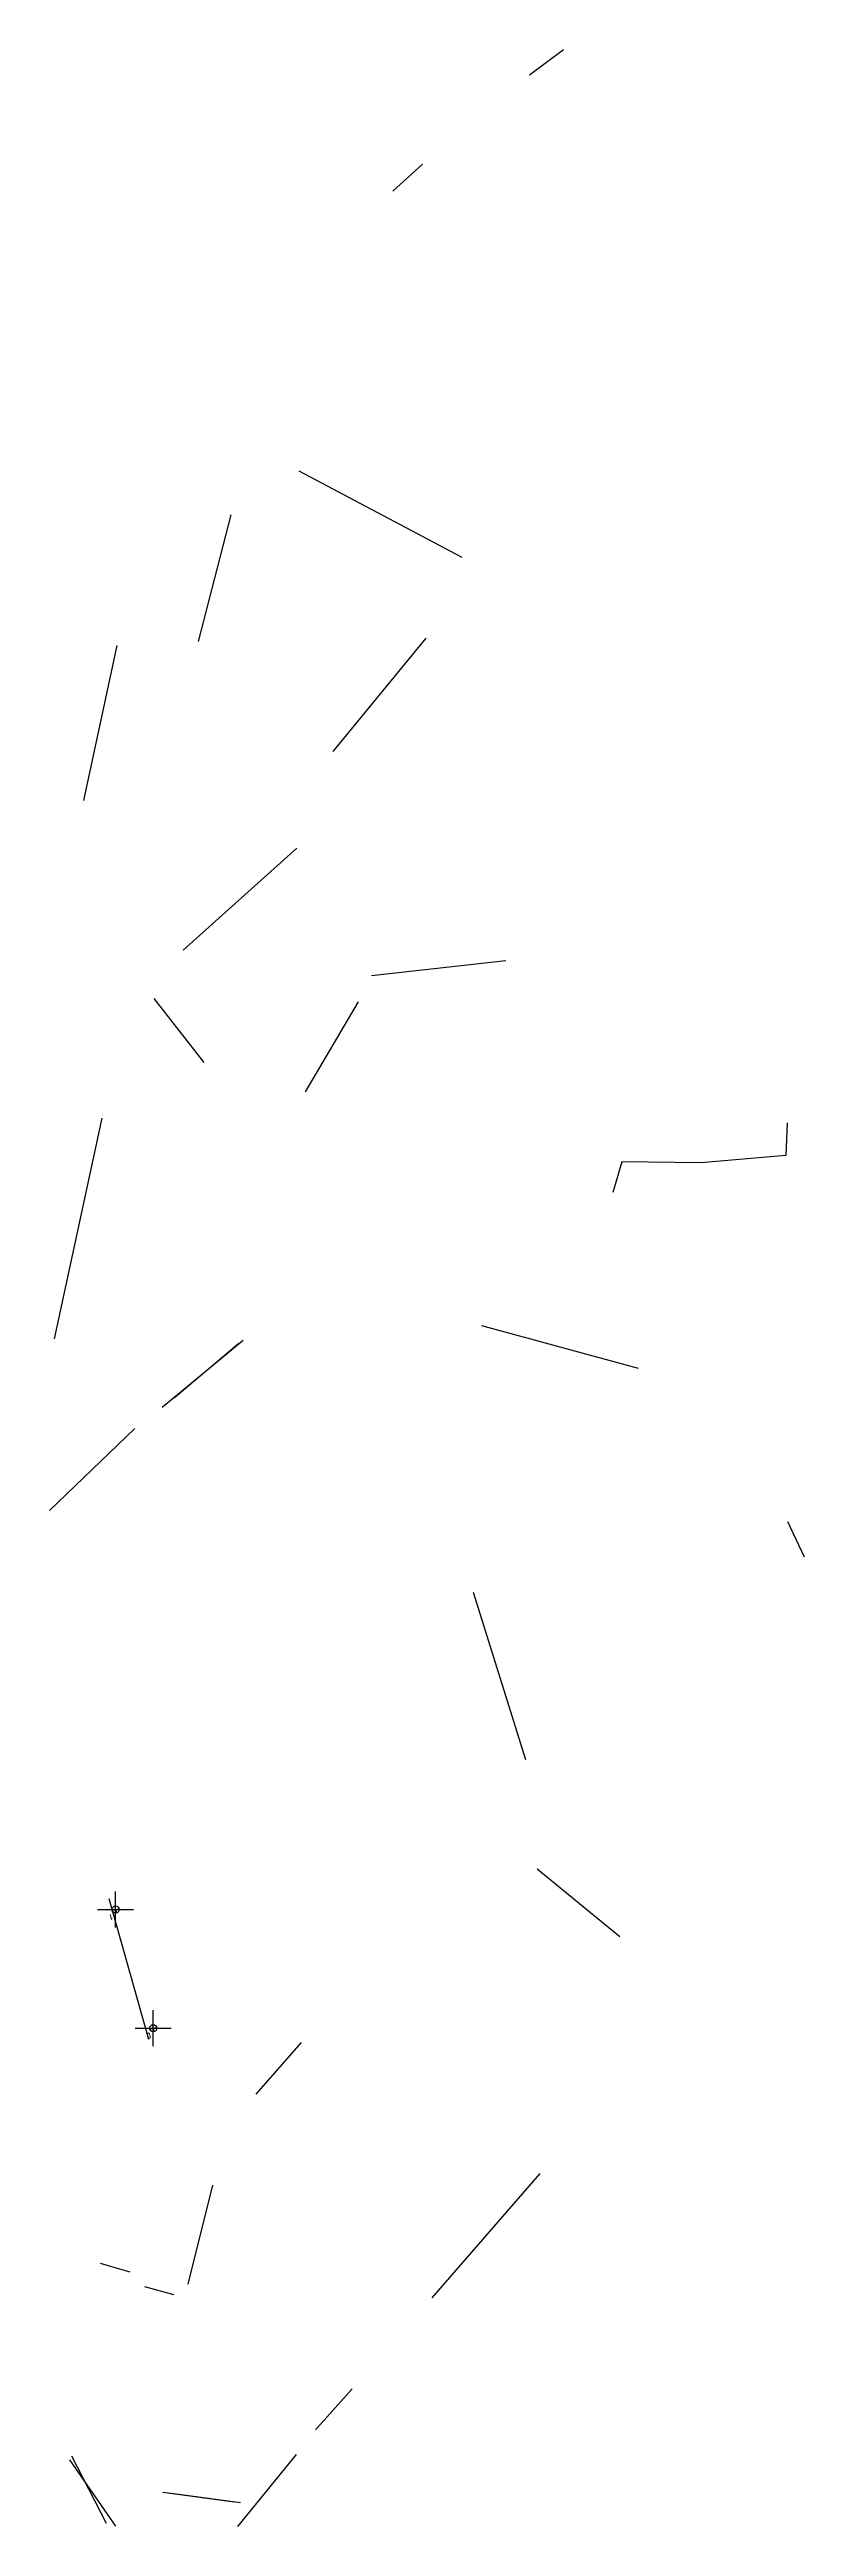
# Model space of a CAD drawing. Header units: metres. Extents: x 4462695 to 4462796, y 5794005 to 5794153.
# Drawn here: x 4462752.35 to 4462762.85, y 5794035.25 to 5794069.72 of the extents above; entities that cross this region are included whole.
import ezdxf
from ezdxf.enums import TextEntityAlignment as Align

# ---------------------------------------------------------------- set-up
doc = ezdxf.new("R2010")
doc.units = ezdxf.units.M
doc.header["$PDMODE"] = 2
doc.header["$PDSIZE"] = 0.25
doc.layers.add('Profile', color=5, linetype='Continuous')
doc.layers.add('Profilzeichennägel', color=200, linetype='Continuous')
doc.styles.add('ROMANS', font='ROMANS.shx', dxfattribs={"width": 0.75})

# ---------------------------------------------------------------- blocks, each defined once
blk = doc.blocks.new('MESSPUNKT')
for p, q in [((0.04, 0), (-0.04, 0)), ((0, -0.04), (0, 0.04))]:
    blk.add_line(p, q)
blk.add_circle((0, 0), 0.05)
at = {"style": 'ROMANS', "width": 0.75, "flags": 1}
for tag, p in [('STANDPUNKT', (-0.06, -0.05)), ('MESSWERT', (-0.06, 0.05)), ('KOORDINATEN', (-0.06, -0.15))]:
    blk.add_attdef(tag, text='', height=0.07, dxfattribs=at).set_placement(p, align=Align.RIGHT)
at = {"style": 'ROMANS', "width": 0.75}
for tag, p in [('NUMMER', (0.06, 0.05)), ('INFO', (0.06, -0.15))]:
    blk.add_attdef(tag, p, '', height=0.07, dxfattribs=at)

msp = doc.modelspace()

# ---------------------------------------------------------------- linework, layer by layer
at = {"layer": 'Profile'}
for points in [[(4462759.028, 5794069.37, 52.043), (4462759.5, 5794069.723, 52.029)], [(4462759.028, 5794069.37, 52.043), (4462759.5, 5794069.723, 52.029)], [(4462757.125, 5794067.751, 52.034), (4462757.541, 5794068.126, 52.059)], [(4462757.125, 5794067.751, 52.034), (4462757.541, 5794068.126, 52.059)], [(4462758.09, 5794062.654, 52.18), (4462755.823, 5794063.856, 52.211)], [(4462758.09, 5794062.654, 52.18), (4462755.823, 5794063.856, 52.211)], [(4462754.425, 5794061.483, 52.259), (4462754.877, 5794063.248, 52.218)], [(4462754.425, 5794061.483, 52.259), (4462754.877, 5794063.248, 52.218)], [(4462757.584, 5794061.53, 52.202), (4462756.29, 5794059.952, 52.234)], [(4462757.584, 5794061.53, 52.202), (4462756.29, 5794059.952, 52.234)], [(4462753.289, 5794061.431, 52.27), (4462752.824, 5794059.274, 52.312)], [(4462753.289, 5794061.431, 52.27), (4462752.824, 5794059.274, 52.312)], [(4462754.21, 5794057.191, 52.35), (4462755.793, 5794058.608, 52.251)], [(4462754.21, 5794057.191, 52.35), (4462755.793, 5794058.608, 52.251)], [(4462758.697, 5794057.043, 52.249), (4462756.828, 5794056.832, 52.299)], [(4462758.697, 5794057.043, 52.249), (4462756.828, 5794056.832, 52.299)], [(4462753.802, 5794056.516, 52.363), (4462754.497, 5794055.626, 52.345)], [(4462753.802, 5794056.516, 52.363), (4462754.497, 5794055.626, 52.345)], [(4462755.913, 5794055.22, 52.388), (4462756.651, 5794056.47, 52.336)], [(4462755.913, 5794055.22, 52.388), (4462756.651, 5794056.47, 52.336)], [(4462752.421, 5794051.781, 52.407), (4462753.085, 5794054.853, 52.335)], [(4462752.421, 5794051.781, 52.407), (4462753.085, 5794054.853, 52.335)], [(4462762.611, 5794054.785, 52.355), (4462762.593, 5794054.334, 52.379), (4462761.411, 5794054.231, 52.378), (4462760.309, 5794054.243, 52.386), (4462760.188, 5794053.817, 52.4)], [(4462762.611, 5794054.785, 52.355), (4462762.593, 5794054.334, 52.379), (4462761.411, 5794054.231, 52.378), (4462760.309, 5794054.243, 52.386), (4462760.188, 5794053.817, 52.4)], [(4462760.543, 5794051.367, 52.391), (4462758.364, 5794051.96, 52.448)], [(4462760.543, 5794051.367, 52.391), (4462758.364, 5794051.96, 52.448)], [(4462755.044, 5794051.757, 52.449), (4462753.921, 5794050.824, 52.473)], [(4462754.983, 5794051.714, 52.449), (4462754.09, 5794050.962, 52.473)], [(4462752.353, 5794049.394, 52.467), (4462753.538, 5794050.535, 52.466)], [(4462752.353, 5794049.394, 52.467), (4462753.538, 5794050.535, 52.466)], [(4462762.85, 5794048.742, 52.336), (4462762.621, 5794049.233, 52.33)], [(4462762.85, 5794048.742, 52.336), (4462762.621, 5794049.233, 52.33)], [(4462758.976, 5794045.923, 52.402), (4462758.248, 5794048.249, 52.415)], [(4462758.976, 5794045.923, 52.402), (4462758.248, 5794048.249, 52.415)], [(4462760.284, 5794043.458, 52.379), (4462759.132, 5794044.4, 52.385)], [(4462760.284, 5794043.458, 52.379), (4462759.132, 5794044.4, 52.385)], [(4462753.732, 5794042.032, 52.487), (4462753.18, 5794043.988, 52.489)], [(4462753.732, 5794042.032, 52.487), (4462753.18, 5794043.988, 52.489)], [(4462755.85, 5794041.988, 52.485), (4462755.222, 5794041.269, 52.497)], [(4462755.85, 5794041.988, 52.485), (4462755.222, 5794041.269, 52.497)], [(4462757.674, 5794038.434, 52.497), (4462759.176, 5794040.168, 52.521)], [(4462754.62, 5794040.004, 52.485), (4462754.275, 5794038.624, 52.506)], [(4462754.62, 5794040.004, 52.485), (4462754.275, 5794038.624, 52.506)], [(4462757.674, 5794038.434, 52.497), (4462759.086, 5794040.062, 52.521)], [(4462753.475, 5794038.795, 52.502), (4462753.062, 5794038.912, 52.514)], [(4462753.475, 5794038.795, 52.502), (4462753.062, 5794038.912, 52.514)], [(4462754.079, 5794038.476, 52.514), (4462753.677, 5794038.588, 52.506)], [(4462754.079, 5794038.476, 52.514), (4462753.677, 5794038.588, 52.506)], [(4462756.563, 5794037.171, 52.497), (4462756.05, 5794036.598, 52.544)], [(4462756.563, 5794037.171, 52.497), (4462756.05, 5794036.598, 52.544)], [(4462753.276, 5794035.258, 52.449), (4462752.635, 5794036.18, 52.486)], [(4462753.144, 5794035.297, 52.449), (4462752.663, 5794036.233, 52.455)], [(4462754.969, 5794035.254, 52.515), (4462755.788, 5794036.255, 52.497)], [(4462754.969, 5794035.254, 52.515), (4462755.788, 5794036.255, 52.497)], [(4462754.921, 5794035.592, 52.562), (4462753.926, 5794035.727, 52.529)], [(4462755.006, 5794035.581, 52.562), (4462754.011, 5794035.717, 52.529)]]:
    msp.add_polyline3d(points, dxfattribs=at)
at = {"layer": 'Profilzeichennägel'}
for p in [(4462753.272, 5794043.839, 51.924), (4462753.272, 5794043.839, 51.924), (4462753.795, 5794042.187, 51.975), (4462753.795, 5794042.187, 51.975)]:
    msp.add_point(p, dxfattribs=at)

# ---------------------------------------------------------------- block references
ref = msp.add_blockref('MESSPUNKT', (4462753.272, 5794043.839, 51.924), dxfattribs=dict(at, rotation=194.2283887535801))
ref.add_attrib('NUMMER', '1', (4462753.226, 5794043.775, 51.924), dxfattribs={"layer": '0', "color": 0, "height": 0.07, "rotation": 194.2284, "style": 'ROMANS', "width": 0.75})
ref = msp.add_blockref('MESSPUNKT', (4462753.272, 5794043.839, 51.924), dxfattribs=dict(at, rotation=194.2283887535801))
ref.add_attrib('NUMMER', '1', (4462753.226, 5794043.775, 51.924), dxfattribs={"layer": '0', "color": 0, "height": 0.07, "rotation": 194.2284, "style": 'ROMANS', "width": 0.75})
ref = msp.add_blockref('MESSPUNKT', (4462753.795, 5794042.187, 51.975), dxfattribs=dict(at, rotation=194.2283887535801))
ref.add_attrib('NUMMER', '0', (4462753.749, 5794042.124, 51.975), dxfattribs={"layer": '0', "color": 0, "height": 0.07, "rotation": 194.2284, "style": 'ROMANS', "width": 0.75})
ref = msp.add_blockref('MESSPUNKT', (4462753.795, 5794042.187, 51.975), dxfattribs=dict(at, rotation=194.2283887535801))
ref.add_attrib('NUMMER', '0', (4462753.749, 5794042.124, 51.975), dxfattribs={"layer": '0', "color": 0, "height": 0.07, "rotation": 194.2284, "style": 'ROMANS', "width": 0.75})

doc.saveas('drawing.dxf')
